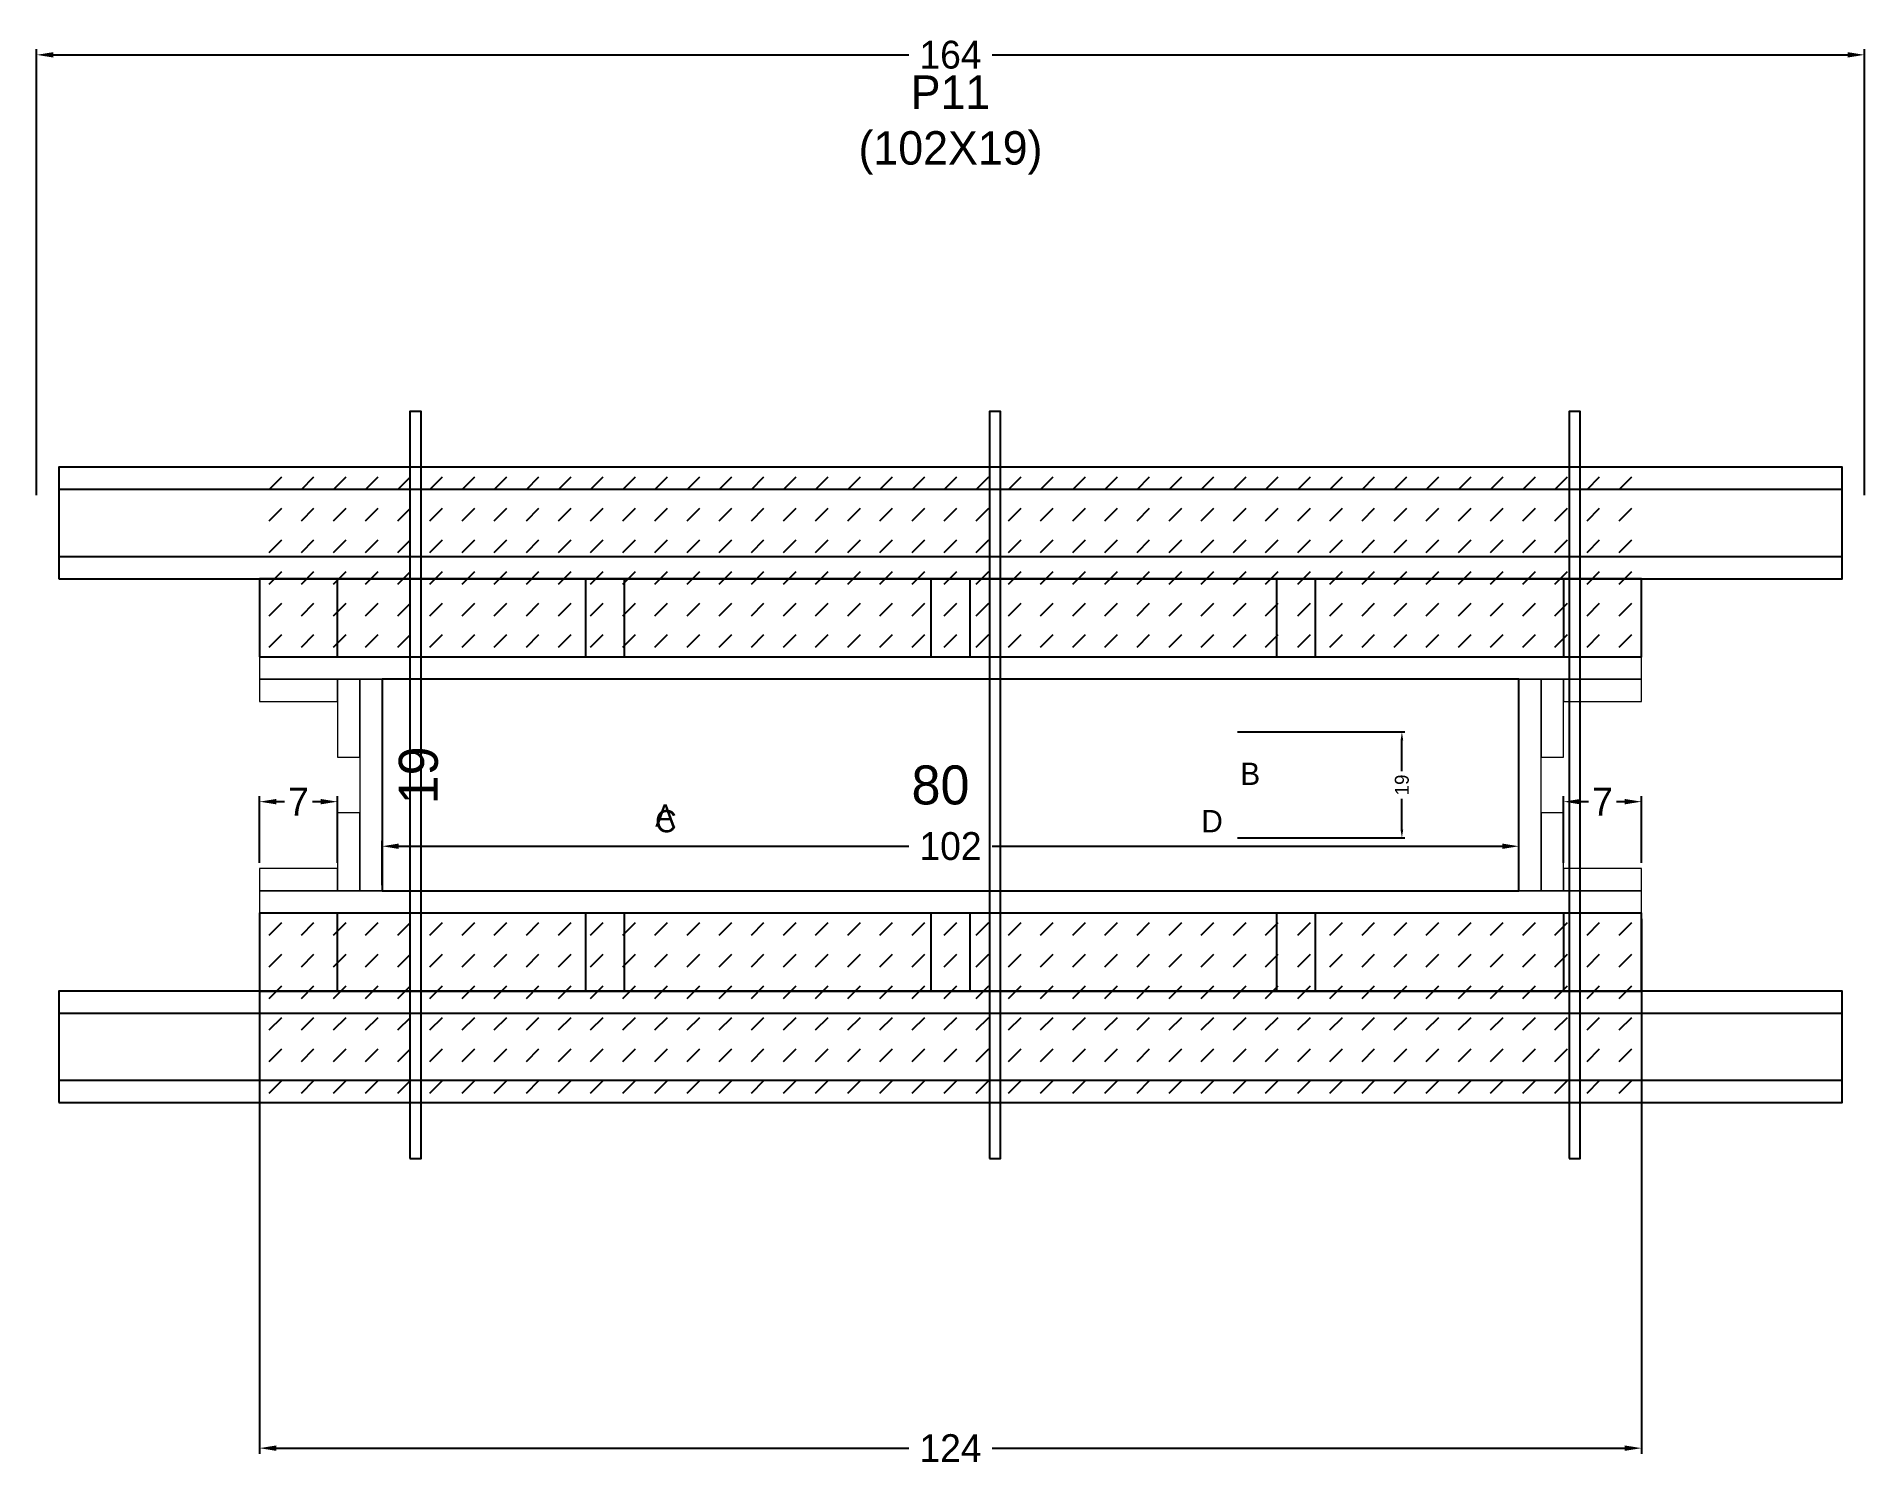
# Model space of a CAD drawing. Header units: centimetres. Extents: x -10500 to 4259, y -421 to 295.
# Drawn here: x -164 to 164, y 17.7 to 274.3 of the extents above; entities that cross this region are included whole.
import ezdxf

# ---------------------------------------------------------------- set-up
doc = ezdxf.new("R2010")
doc.units = ezdxf.units.CM
for name, color, linetype in [('CHAPA', 140, 'Continuous'), ('COTA', 241, 'Continuous'), ('Hachura', 251, 'Continuous'), ('Madeira', 30, 'Continuous'), ('NOMENCLATURA', 7, 'Continuous'), ('Painéis', 200, 'Continuous'), ('Perfil Metálico', 150, 'Continuous'), ('SARRAFO', 251, 'Continuous'), ('TEXTO_GERAL', 7, 'Continuous')]:
    doc.layers.add(name, color=color, linetype=linetype)
doc.dimstyles.new('cotax2', dxfattribs={"dimtxt": 2.5, "dimasz": 1.5, "dimexe": 0.5, "dimexo": 0.5, "dimgap": 0.5, "dimtad": 1, "dimcen": 2.5, "dimazin": 3, "dimtfac": 1, "dimtmove": 0, "dimatfit": 3})

msp = doc.modelspace()

# ---------------------------------------------------------------- texts
at = {"layer": 'COTA'}
msp.add_text('19', height=7, rotation=90, dxfattribs=at).set_placement((-92, 136.5))
msp.add_text('80', height=7, dxfattribs=at).set_placement((-7, 136.5))
at = {"layer": 'NOMENCLATURA', "insert": (0, 249.5), "char_height": 6, "attachment_point": 8}
msp.add_mtext('P11\\P(102X19)', dxfattribs=at)
at = {"layer": 'TEXTO_GERAL'}
for s, p in [('B', (52, 140)), ('A', (-53, 132.5)), ('C', (-53, 131.5)), ('D', (45, 131.5))]:
    msp.add_text(s, height=4, dxfattribs=at).set_placement(p)

# ---------------------------------------------------------------- blocks, each defined once
blk = doc.blocks.new('_CLOSEDFILLED')
at = {"color": 0, "linetype": 'BYBLOCK'}
blk.add_solid([(-1, 0.16), (0, 0), (-1, -0.16)], dxfattribs=at)
blk = doc.blocks.new('*D14')
for p, q in [((-124, 116), (-124, 20)), ((124, 116), (124, 20)), ((-121, 21), (-7.5, 21)), ((7.5, 21), (121, 21))]:
    blk.add_line(p, q)
at = {"layer": 'Defpoints'}
for p in [(-124, 117), (124, 117), (-124, 21)]:
    blk.add_point(p, dxfattribs=at)
at = {"layer": 'COTA', "xscale": 3, "yscale": 3, "rotation": 180}
blk.add_blockref('_CLOSEDFILLED', (-124, 21), dxfattribs=at)
at = {"layer": 'COTA', "xscale": 3, "yscale": 3}
blk.add_blockref('_CLOSEDFILLED', (124, 21), dxfattribs=at)
at = {"layer": 'COTA', "insert": (0, 21), "char_height": 5, "attachment_point": 5}
blk.add_mtext('124', dxfattribs=at)
blk = doc.blocks.new('*D15')
for p, q in [((-102, 122), (-102, 130)), ((-99, 129), (-7.5, 129)), ((7.5, 129), (99, 129)), ((102, 122), (102, 130))]:
    blk.add_line(p, q)
at = {"layer": 'Defpoints'}
for p in [(-102, 129), (-102, 121), (102, 121)]:
    blk.add_point(p, dxfattribs=at)
at = {"layer": 'COTA', "xscale": 3, "yscale": 3, "rotation": 180}
blk.add_blockref('_CLOSEDFILLED', (-102, 129), dxfattribs=at)
at = {"layer": 'COTA', "xscale": 3, "yscale": 3}
blk.add_blockref('_CLOSEDFILLED', (102, 129), dxfattribs=at)
at = {"layer": 'COTA', "insert": (0, 129), "char_height": 5, "attachment_point": 5}
blk.add_mtext('102', dxfattribs=at)
blk = doc.blocks.new('*D16')
for p, q in [((51.5, 149.5), (81.5, 149.5)), ((81, 142.5), (81, 148)), ((81, 132), (81, 137.5)), ((51.5, 130.5), (81.5, 130.5))]:
    blk.add_line(p, q)
at = {"layer": 'Defpoints'}
for p in [(51, 149.5), (51, 130.5), (81, 130.5)]:
    blk.add_point(p, dxfattribs=at)
at = {"layer": 'COTA', "xscale": 1.5, "yscale": 1.5}
for p, rotation in [((81, 149.5), 90), ((81, 130.5), 270)]:
    blk.add_blockref('_CLOSEDFILLED', p, dxfattribs=dict(at, rotation=rotation))
at = {"layer": 'COTA', "insert": (81, 140), "char_height": 2.5, "attachment_point": 5, "rotation": 90}
blk.add_mtext('19', dxfattribs=at)
blk = doc.blocks.new('*D17')
for p, q in [((-124, 126), (-124, 138)), ((-110, 126), (-110, 138)), ((-121, 137), (-119.5, 137)), ((-114.5, 137), (-113, 137))]:
    blk.add_line(p, q)
at = {"layer": 'Defpoints'}
for p in [(-124, 137), (-124, 125), (-110, 125)]:
    blk.add_point(p, dxfattribs=at)
at = {"layer": 'COTA', "xscale": 3, "yscale": 3, "rotation": 180}
blk.add_blockref('_CLOSEDFILLED', (-124, 137), dxfattribs=at)
at = {"layer": 'COTA', "xscale": 3, "yscale": 3}
blk.add_blockref('_CLOSEDFILLED', (-110, 137), dxfattribs=at)
at = {"layer": 'COTA', "insert": (-117, 137), "char_height": 5, "attachment_point": 5}
blk.add_mtext('7', dxfattribs=at)
blk = doc.blocks.new('*D18')
for p, q in [((110, 126), (110, 138)), ((124, 126), (124, 138)), ((113, 137), (114.5, 137)), ((119.5, 137), (121, 137))]:
    blk.add_line(p, q)
at = {"layer": 'Defpoints'}
for p in [(110, 137), (110, 125), (124, 125)]:
    blk.add_point(p, dxfattribs=at)
at = {"layer": 'COTA', "xscale": 3, "yscale": 3, "rotation": 180}
blk.add_blockref('_CLOSEDFILLED', (110, 137), dxfattribs=at)
at = {"layer": 'COTA', "xscale": 3, "yscale": 3}
blk.add_blockref('_CLOSEDFILLED', (124, 137), dxfattribs=at)
at = {"layer": 'COTA', "insert": (117, 137), "char_height": 5, "attachment_point": 5}
blk.add_mtext('7', dxfattribs=at)
blk = doc.blocks.new('*D19')
for p, q in [((-164, 192), (-164, 272)), ((-161, 271), (-7.5, 271)), ((7.5, 271), (161, 271)), ((164, 192), (164, 272))]:
    blk.add_line(p, q)
at = {"layer": 'Defpoints'}
for p in [(-164, 271), (-164, 191), (164, 191)]:
    blk.add_point(p, dxfattribs=at)
at = {"layer": 'cota', "xscale": 3, "yscale": 3, "rotation": 180}
blk.add_blockref('_CLOSEDFILLED', (-164, 271), dxfattribs=at)
at = {"layer": 'cota', "xscale": 3, "yscale": 3}
blk.add_blockref('_CLOSEDFILLED', (164, 271), dxfattribs=at)
at = {"layer": 'cota', "insert": (0, 271), "char_height": 5, "attachment_point": 5}
blk.add_mtext('164', dxfattribs=at)

# ---------------------------------------------------------------- dimensions: what is measured, and where the dimension line sits
at = {"layer": 'cota'}
dim = msp.add_linear_dim(base=(-164, 271), p1=(-164, 191), p2=(164, 191), dimstyle='cotax2', dxfattribs=at)
dim.commit()
dim.dimension.update_dxf_attribs({"geometry": '*D19', "text_midpoint": (0, 271)})
at = {"layer": 'COTA'}
dim = msp.add_linear_dim(base=(81, 130.5), p1=(51, 130.5), p2=(51, 149.5), angle=90, dimstyle='cotax2', dxfattribs=at)
dim.commit()
dim.dimension.update_dxf_attribs({"geometry": '*D16', "text_midpoint": (81, 140)})
for base, p1, p2, picture, middle in [((-124, 137), (-124, 125), (-110, 125), '*D17', (-117, 137)), ((110, 137), (110, 125), (124, 125), '*D18', (117, 137)), ((-102, 129), (-102, 121), (102, 121), '*D15', (0, 129)), ((-124, 21), (-124, 117), (124, 117), '*D14', (0, 21))]:
    dim = msp.add_linear_dim(base=base, p1=p1, p2=p2, dimstyle='cotax2', dxfattribs=at)
    dim.commit()
    dim.dimension.update_dxf_attribs({"geometry": picture, "text_midpoint": middle})

# ---------------------------------------------------------------- linework, layer by layer
at = {"layer": 'CHAPA', "lineweight": 18}
for points in [[(-124, 159), (124, 159), (124, 163), (-124, 163)], [(-124, 159), (124, 159), (124, 163), (-124, 163)], [(-106, 121), (-102, 121), (-102, 159), (-106, 159)], [(-106, 121), (-102, 121), (-102, 159), (-106, 159)], [(102, 121), (106, 121), (106, 159), (102, 159)], [(102, 121), (106, 121), (106, 159), (102, 159)], [(-124, 117), (124, 117), (124, 121), (-124, 121)], [(-124, 117), (124, 117), (124, 121), (-124, 121)]]:
    msp.add_lwpolyline(points, close=True, dxfattribs=at)
at = {"layer": 'Hachura'}
for p, q in [((-122.25, 193.033), (-119.983, 195.3)), ((-116.482, 193.033), (-114.216, 195.3)), ((-110.715, 193.033), (-108.448, 195.3)), ((-104.947, 193.033), (-102.681, 195.3)), ((-99.18, 193.033), (-96.913, 195.3)), ((-93.412, 193.033), (-91.146, 195.3)), ((-87.645, 193.033), (-85.378, 195.3)), ((-81.878, 193.033), (-79.611, 195.3)), ((-76.11, 193.033), (-73.843, 195.3)), ((-70.343, 193.033), (-68.076, 195.3)), ((-64.575, 193.033), (-62.309, 195.3)), ((-58.808, 193.033), (-56.541, 195.3)), ((-53.04, 193.033), (-50.774, 195.3)), ((-47.273, 193.033), (-45.006, 195.3)), ((-41.505, 193.033), (-39.239, 195.3)), ((-35.738, 193.033), (-33.471, 195.3)), ((-29.971, 193.033), (-27.704, 195.3)), ((-24.203, 193.033), (-21.936, 195.3)), ((-18.436, 193.033), (-16.169, 195.3)), ((-12.668, 193.033), (-10.402, 195.3)), ((-6.901, 193.033), (-4.634, 195.3)), ((-1.133, 193.033), (1.133, 195.3)), ((4.634, 193.033), (6.901, 195.3)), ((10.402, 193.033), (12.668, 195.3)), ((16.169, 193.033), (18.436, 195.3)), ((21.936, 193.033), (24.203, 195.3)), ((27.704, 193.033), (29.971, 195.3)), ((33.471, 193.033), (35.738, 195.3)), ((39.239, 193.033), (41.505, 195.3)), ((45.006, 193.033), (47.273, 195.3)), ((50.774, 193.033), (53.04, 195.3)), ((56.541, 193.033), (58.808, 195.3)), ((62.309, 193.033), (64.575, 195.3)), ((68.076, 193.033), (70.343, 195.3)), ((73.843, 193.033), (76.11, 195.3)), ((79.611, 193.033), (81.878, 195.3)), ((85.378, 193.033), (87.645, 195.3)), ((91.146, 193.033), (93.412, 195.3)), ((96.913, 193.033), (99.18, 195.3)), ((102.681, 193.033), (104.947, 195.3)), ((108.448, 193.033), (110.715, 195.3)), ((114.216, 193.033), (116.482, 195.3)), ((119.983, 193.033), (122.25, 195.3)), ((-122.25, 187.367), (-119.983, 189.633)), ((-116.482, 187.367), (-114.216, 189.633)), ((-110.715, 187.367), (-108.448, 189.633)), ((-104.947, 187.367), (-102.681, 189.633)), ((-99.18, 187.367), (-96.913, 189.633)), ((-93.412, 187.367), (-91.146, 189.633)), ((-87.645, 187.367), (-85.378, 189.633)), ((-81.878, 187.367), (-79.611, 189.633)), ((-76.11, 187.367), (-73.843, 189.633)), ((-70.343, 187.367), (-68.076, 189.633)), ((-64.575, 187.367), (-62.309, 189.633)), ((-58.808, 187.367), (-56.541, 189.633)), ((-53.04, 187.367), (-50.774, 189.633)), ((-47.273, 187.367), (-45.006, 189.633)), ((-41.505, 187.367), (-39.239, 189.633)), ((-35.738, 187.367), (-33.471, 189.633)), ((-29.971, 187.367), (-27.704, 189.633)), ((-24.203, 187.367), (-21.936, 189.633)), ((-18.436, 187.367), (-16.169, 189.633)), ((-12.668, 187.367), (-10.402, 189.633)), ((-6.901, 187.367), (-4.634, 189.633)), ((-1.133, 187.367), (1.133, 189.633)), ((4.634, 187.367), (6.901, 189.633)), ((10.402, 187.367), (12.668, 189.633)), ((16.169, 187.367), (18.436, 189.633)), ((21.936, 187.367), (24.203, 189.633)), ((27.704, 187.367), (29.971, 189.633)), ((33.471, 187.367), (35.738, 189.633)), ((39.239, 187.367), (41.505, 189.633)), ((45.006, 187.367), (47.273, 189.633)), ((50.774, 187.367), (53.04, 189.633)), ((56.541, 187.367), (58.808, 189.633)), ((62.309, 187.367), (64.575, 189.633)), ((68.076, 187.367), (70.343, 189.633)), ((73.843, 187.367), (76.11, 189.633)), ((79.611, 187.367), (81.878, 189.633)), ((85.378, 187.367), (87.645, 189.633)), ((91.146, 187.367), (93.412, 189.633)), ((96.913, 187.367), (99.18, 189.633)), ((102.681, 187.367), (104.947, 189.633)), ((108.448, 187.367), (110.715, 189.633)), ((114.216, 187.367), (116.482, 189.633)), ((119.983, 187.367), (122.25, 189.633)), ((-122.25, 181.7), (-119.983, 183.967)), ((-116.482, 181.7), (-114.216, 183.967)), ((-110.715, 181.7), (-108.448, 183.967)), ((-104.947, 181.7), (-102.681, 183.967)), ((-99.18, 181.7), (-96.913, 183.967)), ((-93.412, 181.7), (-91.146, 183.967)), ((-87.645, 181.7), (-85.378, 183.967)), ((-81.878, 181.7), (-79.611, 183.967)), ((-76.11, 181.7), (-73.843, 183.967)), ((-70.343, 181.7), (-68.076, 183.967)), ((-64.575, 181.7), (-62.309, 183.967)), ((-58.808, 181.7), (-56.541, 183.967)), ((-53.04, 181.7), (-50.774, 183.967)), ((-47.273, 181.7), (-45.006, 183.967)), ((-41.505, 181.7), (-39.239, 183.967)), ((-35.738, 181.7), (-33.471, 183.967)), ((-29.971, 181.7), (-27.704, 183.967)), ((-24.203, 181.7), (-21.936, 183.967)), ((-18.436, 181.7), (-16.169, 183.967)), ((-12.668, 181.7), (-10.402, 183.967)), ((-6.901, 181.7), (-4.634, 183.967)), ((-1.133, 181.7), (1.133, 183.967)), ((4.634, 181.7), (6.901, 183.967)), ((10.402, 181.7), (12.668, 183.967)), ((16.169, 181.7), (18.436, 183.967)), ((21.936, 181.7), (24.203, 183.967)), ((27.704, 181.7), (29.971, 183.967)), ((33.471, 181.7), (35.738, 183.967)), ((39.239, 181.7), (41.505, 183.967)), ((45.006, 181.7), (47.273, 183.967)), ((50.774, 181.7), (53.04, 183.967)), ((56.541, 181.7), (58.808, 183.967)), ((62.309, 181.7), (64.575, 183.967)), ((68.076, 181.7), (70.343, 183.967)), ((73.843, 181.7), (76.11, 183.967)), ((79.611, 181.7), (81.878, 183.967)), ((85.378, 181.7), (87.645, 183.967)), ((91.146, 181.7), (93.412, 183.967)), ((96.913, 181.7), (99.18, 183.967)), ((102.681, 181.7), (104.947, 183.967)), ((108.448, 181.7), (110.715, 183.967)), ((114.216, 181.7), (116.482, 183.967)), ((119.983, 181.7), (122.25, 183.967)), ((-122.25, 176.033), (-119.983, 178.3)), ((-116.482, 176.033), (-114.216, 178.3)), ((-110.715, 176.033), (-108.448, 178.3)), ((-104.947, 176.033), (-102.681, 178.3)), ((-99.18, 176.033), (-96.913, 178.3)), ((-93.412, 176.033), (-91.146, 178.3)), ((-87.645, 176.033), (-85.378, 178.3)), ((-81.878, 176.033), (-79.611, 178.3)), ((-76.11, 176.033), (-73.843, 178.3)), ((-70.343, 176.033), (-68.076, 178.3)), ((-64.575, 176.033), (-62.309, 178.3)), ((-58.808, 176.033), (-56.541, 178.3)), ((-53.04, 176.033), (-50.774, 178.3)), ((-47.273, 176.033), (-45.006, 178.3)), ((-41.505, 176.033), (-39.239, 178.3)), ((-35.738, 176.033), (-33.471, 178.3)), ((-29.971, 176.033), (-27.704, 178.3)), ((-24.203, 176.033), (-21.936, 178.3)), ((-18.436, 176.033), (-16.169, 178.3)), ((-12.668, 176.033), (-10.402, 178.3)), ((-6.901, 176.033), (-4.634, 178.3)), ((-1.133, 176.033), (1.133, 178.3)), ((4.634, 176.033), (6.901, 178.3)), ((10.402, 176.033), (12.668, 178.3)), ((16.169, 176.033), (18.436, 178.3)), ((21.936, 176.033), (24.203, 178.3)), ((27.704, 176.033), (29.971, 178.3)), ((33.471, 176.033), (35.738, 178.3)), ((39.239, 176.033), (41.505, 178.3)), ((45.006, 176.033), (47.273, 178.3)), ((50.774, 176.033), (53.04, 178.3)), ((56.541, 176.033), (58.808, 178.3)), ((62.309, 176.033), (64.575, 178.3)), ((68.076, 176.033), (70.343, 178.3)), ((73.843, 176.033), (76.11, 178.3)), ((79.611, 176.033), (81.878, 178.3)), ((85.378, 176.033), (87.645, 178.3)), ((91.146, 176.033), (93.412, 178.3)), ((96.913, 176.033), (99.18, 178.3)), ((102.681, 176.033), (104.947, 178.3)), ((108.448, 176.033), (110.715, 178.3)), ((114.216, 176.033), (116.482, 178.3)), ((119.983, 176.033), (122.25, 178.3)), ((-122.25, 170.367), (-119.983, 172.633)), ((-116.482, 170.367), (-114.216, 172.633)), ((-110.715, 170.367), (-108.448, 172.633)), ((-104.947, 170.367), (-102.681, 172.633)), ((-99.18, 170.367), (-96.913, 172.633)), ((-93.412, 170.367), (-91.146, 172.633)), ((-87.645, 170.367), (-85.378, 172.633)), ((-81.878, 170.367), (-79.611, 172.633)), ((-76.11, 170.367), (-73.843, 172.633)), ((-70.343, 170.367), (-68.076, 172.633)), ((-64.575, 170.367), (-62.309, 172.633)), ((-58.808, 170.367), (-56.541, 172.633)), ((-53.04, 170.367), (-50.774, 172.633)), ((-47.273, 170.367), (-45.006, 172.633)), ((-41.505, 170.367), (-39.239, 172.633)), ((-35.738, 170.367), (-33.471, 172.633)), ((-29.971, 170.367), (-27.704, 172.633)), ((-24.203, 170.367), (-21.936, 172.633)), ((-18.436, 170.367), (-16.169, 172.633)), ((-12.668, 170.367), (-10.402, 172.633)), ((-6.901, 170.367), (-4.634, 172.633)), ((-1.133, 170.367), (1.133, 172.633)), ((4.634, 170.367), (6.901, 172.633)), ((10.402, 170.367), (12.668, 172.633)), ((16.169, 170.367), (18.436, 172.633)), ((21.936, 170.367), (24.203, 172.633)), ((27.704, 170.367), (29.971, 172.633)), ((33.471, 170.367), (35.738, 172.633)), ((39.239, 170.367), (41.505, 172.633)), ((45.006, 170.367), (47.273, 172.633)), ((50.774, 170.367), (53.04, 172.633)), ((56.541, 170.367), (58.808, 172.633)), ((62.309, 170.367), (64.575, 172.633)), ((68.076, 170.367), (70.343, 172.633)), ((73.843, 170.367), (76.11, 172.633)), ((79.611, 170.367), (81.878, 172.633)), ((85.378, 170.367), (87.645, 172.633)), ((91.146, 170.367), (93.412, 172.633)), ((96.913, 170.367), (99.18, 172.633)), ((102.681, 170.367), (104.947, 172.633)), ((108.448, 170.367), (110.715, 172.633)), ((114.216, 170.367), (116.482, 172.633)), ((119.983, 170.367), (122.25, 172.633)), ((-122.25, 164.7), (-119.983, 166.967)), ((-116.482, 164.7), (-114.216, 166.967)), ((-110.715, 164.7), (-108.448, 166.967)), ((-104.947, 164.7), (-102.681, 166.967)), ((-99.18, 164.7), (-96.913, 166.967)), ((-93.412, 164.7), (-91.146, 166.967)), ((-87.645, 164.7), (-85.378, 166.967)), ((-81.878, 164.7), (-79.611, 166.967)), ((-76.11, 164.7), (-73.843, 166.967)), ((-70.343, 164.7), (-68.076, 166.967)), ((-64.575, 164.7), (-62.309, 166.967)), ((-58.808, 164.7), (-56.541, 166.967)), ((-53.04, 164.7), (-50.774, 166.967)), ((-47.273, 164.7), (-45.006, 166.967)), ((-41.505, 164.7), (-39.239, 166.967)), ((-35.738, 164.7), (-33.471, 166.967)), ((-29.971, 164.7), (-27.704, 166.967)), ((-24.203, 164.7), (-21.936, 166.967)), ((-18.436, 164.7), (-16.169, 166.967)), ((-12.668, 164.7), (-10.402, 166.967)), ((-6.901, 164.7), (-4.634, 166.967)), ((-1.133, 164.7), (1.133, 166.967)), ((4.634, 164.7), (6.901, 166.967)), ((10.402, 164.7), (12.668, 166.967)), ((16.169, 164.7), (18.436, 166.967)), ((21.936, 164.7), (24.203, 166.967)), ((27.704, 164.7), (29.971, 166.967)), ((33.471, 164.7), (35.738, 166.967)), ((39.239, 164.7), (41.505, 166.967)), ((45.006, 164.7), (47.273, 166.967)), ((50.774, 164.7), (53.04, 166.967)), ((56.541, 164.7), (58.808, 166.967)), ((62.309, 164.7), (64.575, 166.967)), ((68.076, 164.7), (70.343, 166.967)), ((73.843, 164.7), (76.11, 166.967)), ((79.611, 164.7), (81.878, 166.967)), ((85.378, 164.7), (87.645, 166.967)), ((91.146, 164.7), (93.412, 166.967)), ((96.913, 164.7), (99.18, 166.967)), ((102.681, 164.7), (104.947, 166.967)), ((108.448, 164.7), (110.715, 166.967)), ((114.216, 164.7), (116.482, 166.967)), ((119.983, 164.7), (122.25, 166.967)), ((-122.25, 113.033), (-119.983, 115.3)), ((-116.482, 113.033), (-114.216, 115.3)), ((-110.715, 113.033), (-108.448, 115.3)), ((-104.947, 113.033), (-102.681, 115.3)), ((-99.18, 113.033), (-96.913, 115.3)), ((-93.412, 113.033), (-91.146, 115.3)), ((-87.645, 113.033), (-85.378, 115.3)), ((-81.878, 113.033), (-79.611, 115.3)), ((-76.11, 113.033), (-73.843, 115.3)), ((-70.343, 113.033), (-68.076, 115.3)), ((-64.575, 113.033), (-62.309, 115.3)), ((-58.808, 113.033), (-56.541, 115.3)), ((-53.04, 113.033), (-50.774, 115.3)), ((-47.273, 113.033), (-45.006, 115.3)), ((-41.505, 113.033), (-39.239, 115.3)), ((-35.738, 113.033), (-33.471, 115.3)), ((-29.971, 113.033), (-27.704, 115.3)), ((-24.203, 113.033), (-21.936, 115.3)), ((-18.436, 113.033), (-16.169, 115.3)), ((-12.668, 113.033), (-10.402, 115.3)), ((-6.901, 113.033), (-4.634, 115.3)), ((-1.133, 113.033), (1.133, 115.3)), ((4.634, 113.033), (6.901, 115.3)), ((10.402, 113.033), (12.668, 115.3)), ((16.169, 113.033), (18.436, 115.3)), ((21.936, 113.033), (24.203, 115.3)), ((27.704, 113.033), (29.971, 115.3)), ((33.471, 113.033), (35.738, 115.3)), ((39.239, 113.033), (41.505, 115.3)), ((45.006, 113.033), (47.273, 115.3)), ((50.774, 113.033), (53.04, 115.3)), ((56.541, 113.033), (58.808, 115.3)), ((62.309, 113.033), (64.575, 115.3)), ((68.076, 113.033), (70.343, 115.3)), ((73.843, 113.033), (76.11, 115.3)), ((79.611, 113.033), (81.878, 115.3)), ((85.378, 113.033), (87.645, 115.3)), ((91.146, 113.033), (93.412, 115.3)), ((96.913, 113.033), (99.18, 115.3)), ((102.681, 113.033), (104.947, 115.3)), ((108.448, 113.033), (110.715, 115.3)), ((114.216, 113.033), (116.482, 115.3)), ((119.983, 113.033), (122.25, 115.3)), ((-122.25, 107.367), (-119.983, 109.633)), ((-116.482, 107.367), (-114.216, 109.633)), ((-110.715, 107.367), (-108.448, 109.633)), ((-104.947, 107.367), (-102.681, 109.633)), ((-99.18, 107.367), (-96.913, 109.633)), ((-93.412, 107.367), (-91.146, 109.633)), ((-87.645, 107.367), (-85.378, 109.633)), ((-81.878, 107.367), (-79.611, 109.633)), ((-76.11, 107.367), (-73.843, 109.633)), ((-70.343, 107.367), (-68.076, 109.633)), ((-64.575, 107.367), (-62.309, 109.633)), ((-58.808, 107.367), (-56.541, 109.633)), ((-53.04, 107.367), (-50.774, 109.633)), ((-47.273, 107.367), (-45.006, 109.633)), ((-41.505, 107.367), (-39.239, 109.633)), ((-35.738, 107.367), (-33.471, 109.633)), ((-29.971, 107.367), (-27.704, 109.633)), ((-24.203, 107.367), (-21.936, 109.633)), ((-18.436, 107.367), (-16.169, 109.633)), ((-12.668, 107.367), (-10.402, 109.633)), ((-6.901, 107.367), (-4.634, 109.633)), ((-1.133, 107.367), (1.133, 109.633)), ((4.634, 107.367), (6.901, 109.633)), ((10.402, 107.367), (12.668, 109.633)), ((16.169, 107.367), (18.436, 109.633)), ((21.936, 107.367), (24.203, 109.633)), ((27.704, 107.367), (29.971, 109.633)), ((33.471, 107.367), (35.738, 109.633)), ((39.239, 107.367), (41.505, 109.633)), ((45.006, 107.367), (47.273, 109.633)), ((50.774, 107.367), (53.04, 109.633)), ((56.541, 107.367), (58.808, 109.633)), ((62.309, 107.367), (64.575, 109.633)), ((68.076, 107.367), (70.343, 109.633)), ((73.843, 107.367), (76.11, 109.633)), ((79.611, 107.367), (81.878, 109.633)), ((85.378, 107.367), (87.645, 109.633)), ((91.146, 107.367), (93.412, 109.633)), ((96.913, 107.367), (99.18, 109.633)), ((102.681, 107.367), (104.947, 109.633)), ((108.448, 107.367), (110.715, 109.633)), ((114.216, 107.367), (116.482, 109.633)), ((119.983, 107.367), (122.25, 109.633)), ((-122.25, 101.7), (-119.983, 103.967)), ((-116.482, 101.7), (-114.216, 103.967)), ((-110.715, 101.7), (-108.448, 103.967)), ((-104.947, 101.7), (-102.681, 103.967)), ((-99.18, 101.7), (-96.913, 103.967)), ((-93.412, 101.7), (-91.146, 103.967)), ((-87.645, 101.7), (-85.378, 103.967)), ((-81.878, 101.7), (-79.611, 103.967)), ((-76.11, 101.7), (-73.843, 103.967)), ((-70.343, 101.7), (-68.076, 103.967)), ((-64.575, 101.7), (-62.309, 103.967)), ((-58.808, 101.7), (-56.541, 103.967)), ((-53.04, 101.7), (-50.774, 103.967)), ((-47.273, 101.7), (-45.006, 103.967)), ((-41.505, 101.7), (-39.239, 103.967)), ((-35.738, 101.7), (-33.471, 103.967)), ((-29.971, 101.7), (-27.704, 103.967)), ((-24.203, 101.7), (-21.936, 103.967)), ((-18.436, 101.7), (-16.169, 103.967)), ((-12.668, 101.7), (-10.402, 103.967)), ((-6.901, 101.7), (-4.634, 103.967)), ((-1.133, 101.7), (1.133, 103.967)), ((4.634, 101.7), (6.901, 103.967)), ((10.402, 101.7), (12.668, 103.967)), ((16.169, 101.7), (18.436, 103.967)), ((21.936, 101.7), (24.203, 103.967)), ((27.704, 101.7), (29.971, 103.967)), ((33.471, 101.7), (35.738, 103.967)), ((39.239, 101.7), (41.505, 103.967)), ((45.006, 101.7), (47.273, 103.967)), ((50.774, 101.7), (53.04, 103.967)), ((56.541, 101.7), (58.808, 103.967)), ((62.309, 101.7), (64.575, 103.967)), ((68.076, 101.7), (70.343, 103.967)), ((73.843, 101.7), (76.11, 103.967)), ((79.611, 101.7), (81.878, 103.967)), ((85.378, 101.7), (87.645, 103.967)), ((91.146, 101.7), (93.412, 103.967)), ((96.913, 101.7), (99.18, 103.967)), ((102.681, 101.7), (104.947, 103.967)), ((108.448, 101.7), (110.715, 103.967)), ((114.216, 101.7), (116.482, 103.967)), ((119.983, 101.7), (122.25, 103.967)), ((-122.25, 96.033), (-119.983, 98.3)), ((-116.482, 96.033), (-114.216, 98.3)), ((-110.715, 96.033), (-108.448, 98.3)), ((-104.947, 96.033), (-102.681, 98.3)), ((-99.18, 96.033), (-96.913, 98.3)), ((-93.412, 96.033), (-91.146, 98.3)), ((-87.645, 96.033), (-85.378, 98.3)), ((-81.878, 96.033), (-79.611, 98.3)), ((-76.11, 96.033), (-73.843, 98.3)), ((-70.343, 96.033), (-68.076, 98.3)), ((-64.575, 96.033), (-62.309, 98.3)), ((-58.808, 96.033), (-56.541, 98.3)), ((-53.04, 96.033), (-50.774, 98.3)), ((-47.273, 96.033), (-45.006, 98.3)), ((-41.505, 96.033), (-39.239, 98.3)), ((-35.738, 96.033), (-33.471, 98.3)), ((-29.971, 96.033), (-27.704, 98.3)), ((-24.203, 96.033), (-21.936, 98.3)), ((-18.436, 96.033), (-16.169, 98.3)), ((-12.668, 96.033), (-10.402, 98.3)), ((-6.901, 96.033), (-4.634, 98.3)), ((-1.133, 96.033), (1.133, 98.3)), ((4.634, 96.033), (6.901, 98.3)), ((10.402, 96.033), (12.668, 98.3)), ((16.169, 96.033), (18.436, 98.3)), ((21.936, 96.033), (24.203, 98.3)), ((27.704, 96.033), (29.971, 98.3)), ((33.471, 96.033), (35.738, 98.3)), ((39.239, 96.033), (41.505, 98.3)), ((45.006, 96.033), (47.273, 98.3)), ((50.774, 96.033), (53.04, 98.3)), ((56.541, 96.033), (58.808, 98.3)), ((62.309, 96.033), (64.575, 98.3)), ((68.076, 96.033), (70.343, 98.3)), ((73.843, 96.033), (76.11, 98.3)), ((79.611, 96.033), (81.878, 98.3)), ((85.378, 96.033), (87.645, 98.3)), ((91.146, 96.033), (93.412, 98.3)), ((96.913, 96.033), (99.18, 98.3)), ((102.681, 96.033), (104.947, 98.3)), ((108.448, 96.033), (110.715, 98.3)), ((114.216, 96.033), (116.482, 98.3)), ((119.983, 96.033), (122.25, 98.3)), ((-122.25, 90.367), (-119.983, 92.633)), ((-116.482, 90.367), (-114.216, 92.633)), ((-110.715, 90.367), (-108.448, 92.633)), ((-104.947, 90.367), (-102.681, 92.633)), ((-99.18, 90.367), (-96.913, 92.633)), ((-93.412, 90.367), (-91.146, 92.633)), ((-87.645, 90.367), (-85.378, 92.633)), ((-81.878, 90.367), (-79.611, 92.633)), ((-76.11, 90.367), (-73.843, 92.633)), ((-70.343, 90.367), (-68.076, 92.633)), ((-64.575, 90.367), (-62.309, 92.633)), ((-58.808, 90.367), (-56.541, 92.633)), ((-53.04, 90.367), (-50.774, 92.633)), ((-47.273, 90.367), (-45.006, 92.633)), ((-41.505, 90.367), (-39.239, 92.633)), ((-35.738, 90.367), (-33.471, 92.633)), ((-29.971, 90.367), (-27.704, 92.633)), ((-24.203, 90.367), (-21.936, 92.633)), ((-18.436, 90.367), (-16.169, 92.633)), ((-12.668, 90.367), (-10.402, 92.633)), ((-6.901, 90.367), (-4.634, 92.633)), ((-1.133, 90.367), (1.133, 92.633)), ((4.634, 90.367), (6.901, 92.633)), ((10.402, 90.367), (12.668, 92.633)), ((16.169, 90.367), (18.436, 92.633)), ((21.936, 90.367), (24.203, 92.633)), ((27.704, 90.367), (29.971, 92.633)), ((33.471, 90.367), (35.738, 92.633)), ((39.239, 90.367), (41.505, 92.633)), ((45.006, 90.367), (47.273, 92.633)), ((50.774, 90.367), (53.04, 92.633)), ((56.541, 90.367), (58.808, 92.633)), ((62.309, 90.367), (64.575, 92.633)), ((68.076, 90.367), (70.343, 92.633)), ((73.843, 90.367), (76.11, 92.633)), ((79.611, 90.367), (81.878, 92.633)), ((85.378, 90.367), (87.645, 92.633)), ((91.146, 90.367), (93.412, 92.633)), ((96.913, 90.367), (99.18, 92.633)), ((102.681, 90.367), (104.947, 92.633)), ((108.448, 90.367), (110.715, 92.633)), ((114.216, 90.367), (116.482, 92.633)), ((119.983, 90.367), (122.25, 92.633)), ((-122.25, 84.7), (-119.983, 86.967)), ((-116.482, 84.7), (-114.216, 86.967)), ((-110.715, 84.7), (-108.448, 86.967)), ((-104.947, 84.7), (-102.681, 86.967)), ((-99.18, 84.7), (-96.913, 86.967)), ((-93.412, 84.7), (-91.146, 86.967)), ((-87.645, 84.7), (-85.378, 86.967)), ((-81.878, 84.7), (-79.611, 86.967)), ((-76.11, 84.7), (-73.843, 86.967)), ((-70.343, 84.7), (-68.076, 86.967)), ((-64.575, 84.7), (-62.309, 86.967)), ((-58.808, 84.7), (-56.541, 86.967)), ((-53.04, 84.7), (-50.774, 86.967)), ((-47.273, 84.7), (-45.006, 86.967)), ((-41.505, 84.7), (-39.239, 86.967)), ((-35.738, 84.7), (-33.471, 86.967)), ((-29.971, 84.7), (-27.704, 86.967)), ((-24.203, 84.7), (-21.936, 86.967)), ((-18.436, 84.7), (-16.169, 86.967)), ((-12.668, 84.7), (-10.402, 86.967)), ((-6.901, 84.7), (-4.634, 86.967)), ((-1.133, 84.7), (1.133, 86.967)), ((4.634, 84.7), (6.901, 86.967)), ((10.402, 84.7), (12.668, 86.967)), ((16.169, 84.7), (18.436, 86.967)), ((21.936, 84.7), (24.203, 86.967)), ((27.704, 84.7), (29.971, 86.967)), ((33.471, 84.7), (35.738, 86.967)), ((39.239, 84.7), (41.505, 86.967)), ((45.006, 84.7), (47.273, 86.967)), ((50.774, 84.7), (53.04, 86.967)), ((56.541, 84.7), (58.808, 86.967)), ((62.309, 84.7), (64.575, 86.967)), ((68.076, 84.7), (70.343, 86.967)), ((73.843, 84.7), (76.11, 86.967)), ((79.611, 84.7), (81.878, 86.967)), ((85.378, 84.7), (87.645, 86.967)), ((91.146, 84.7), (93.412, 86.967)), ((96.913, 84.7), (99.18, 86.967)), ((102.681, 84.7), (104.947, 86.967)), ((108.448, 84.7), (110.715, 86.967)), ((114.216, 84.7), (116.482, 86.967)), ((119.983, 84.7), (122.25, 86.967))]:
    msp.add_line(p, q, dxfattribs=at)
for points in [[(-97, 73), (-95, 73), (-95, 207), (-97, 207)], [(7, 73), (9, 73), (9, 207), (7, 207)], [(111, 73), (113, 73), (113, 207), (111, 207)]]:
    msp.add_lwpolyline(points, close=True, dxfattribs=at)
at = {"layer": 'Madeira', "color": 126}
for points in [[(-124, 163), (124, 163), (124, 177), (-124, 177)], [(-124, 163), (-110, 163), (-110, 177), (-124, 177)], [(-65.5, 163), (-58.5, 163), (-58.5, 177), (-65.5, 177)], [(-3.5, 163), (3.5, 163), (3.5, 177), (-3.5, 177)], [(58.5, 163), (65.5, 163), (65.5, 177), (58.5, 177)], [(110, 163), (124, 163), (124, 177), (110, 177)], [(-124, 103), (124, 103), (124, 117), (-124, 117)], [(-124, 103), (-110, 103), (-110, 117), (-124, 117)], [(-65.5, 103), (-58.5, 103), (-58.5, 117), (-65.5, 117)], [(-3.5, 103), (3.5, 103), (3.5, 117), (-3.5, 117)], [(58.5, 103), (65.5, 103), (65.5, 117), (58.5, 117)], [(110, 103), (124, 103), (124, 117), (110, 117)]]:
    msp.add_lwpolyline(points, close=True, dxfattribs=at)
at = {"layer": 'Painéis'}
msp.add_lwpolyline([(-102, 121), (102, 121), (102, 159), (-102, 159)], close=True, dxfattribs=at)
at = {"layer": 'Perfil Metálico', "color": 224}
for points in [[(-160, 177), (160, 177), (160, 197), (-160, 197)], [(-160, 181), (160, 181), (160, 193), (-160, 193)], [(-160, 83), (160, 83), (160, 103), (-160, 103)], [(-160, 87), (160, 87), (160, 99), (-160, 99)]]:
    msp.add_lwpolyline(points, close=True, dxfattribs=at)
at = {"layer": 'SARRAFO', "color": 251, "lineweight": 13}
for points in [[(-124, 155), (-110, 155), (-110, 159), (-124, 159)], [(-110, 145), (-106, 145), (-106, 159), (-110, 159)], [(106, 145), (110, 145), (110, 159), (106, 159)], [(110, 155), (124, 155), (124, 159), (110, 159)], [(-110, 121), (-106, 121), (-106, 135), (-110, 135)], [(106, 121), (110, 121), (110, 135), (106, 135)], [(-124, 121), (-110, 121), (-110, 125), (-124, 125)], [(110, 121), (124, 121), (124, 125), (110, 125)]]:
    msp.add_lwpolyline(points, close=True, dxfattribs=at)

msp.set_redraw_order([(e.dxf.handle, doc.entitydb.next_handle()) for e in msp.query("TEXT MTEXT ATTDEF DIMENSION ARC_DIMENSION")])  # texts and dimensions are drawn at this point

doc.saveas('drawing.dxf')
